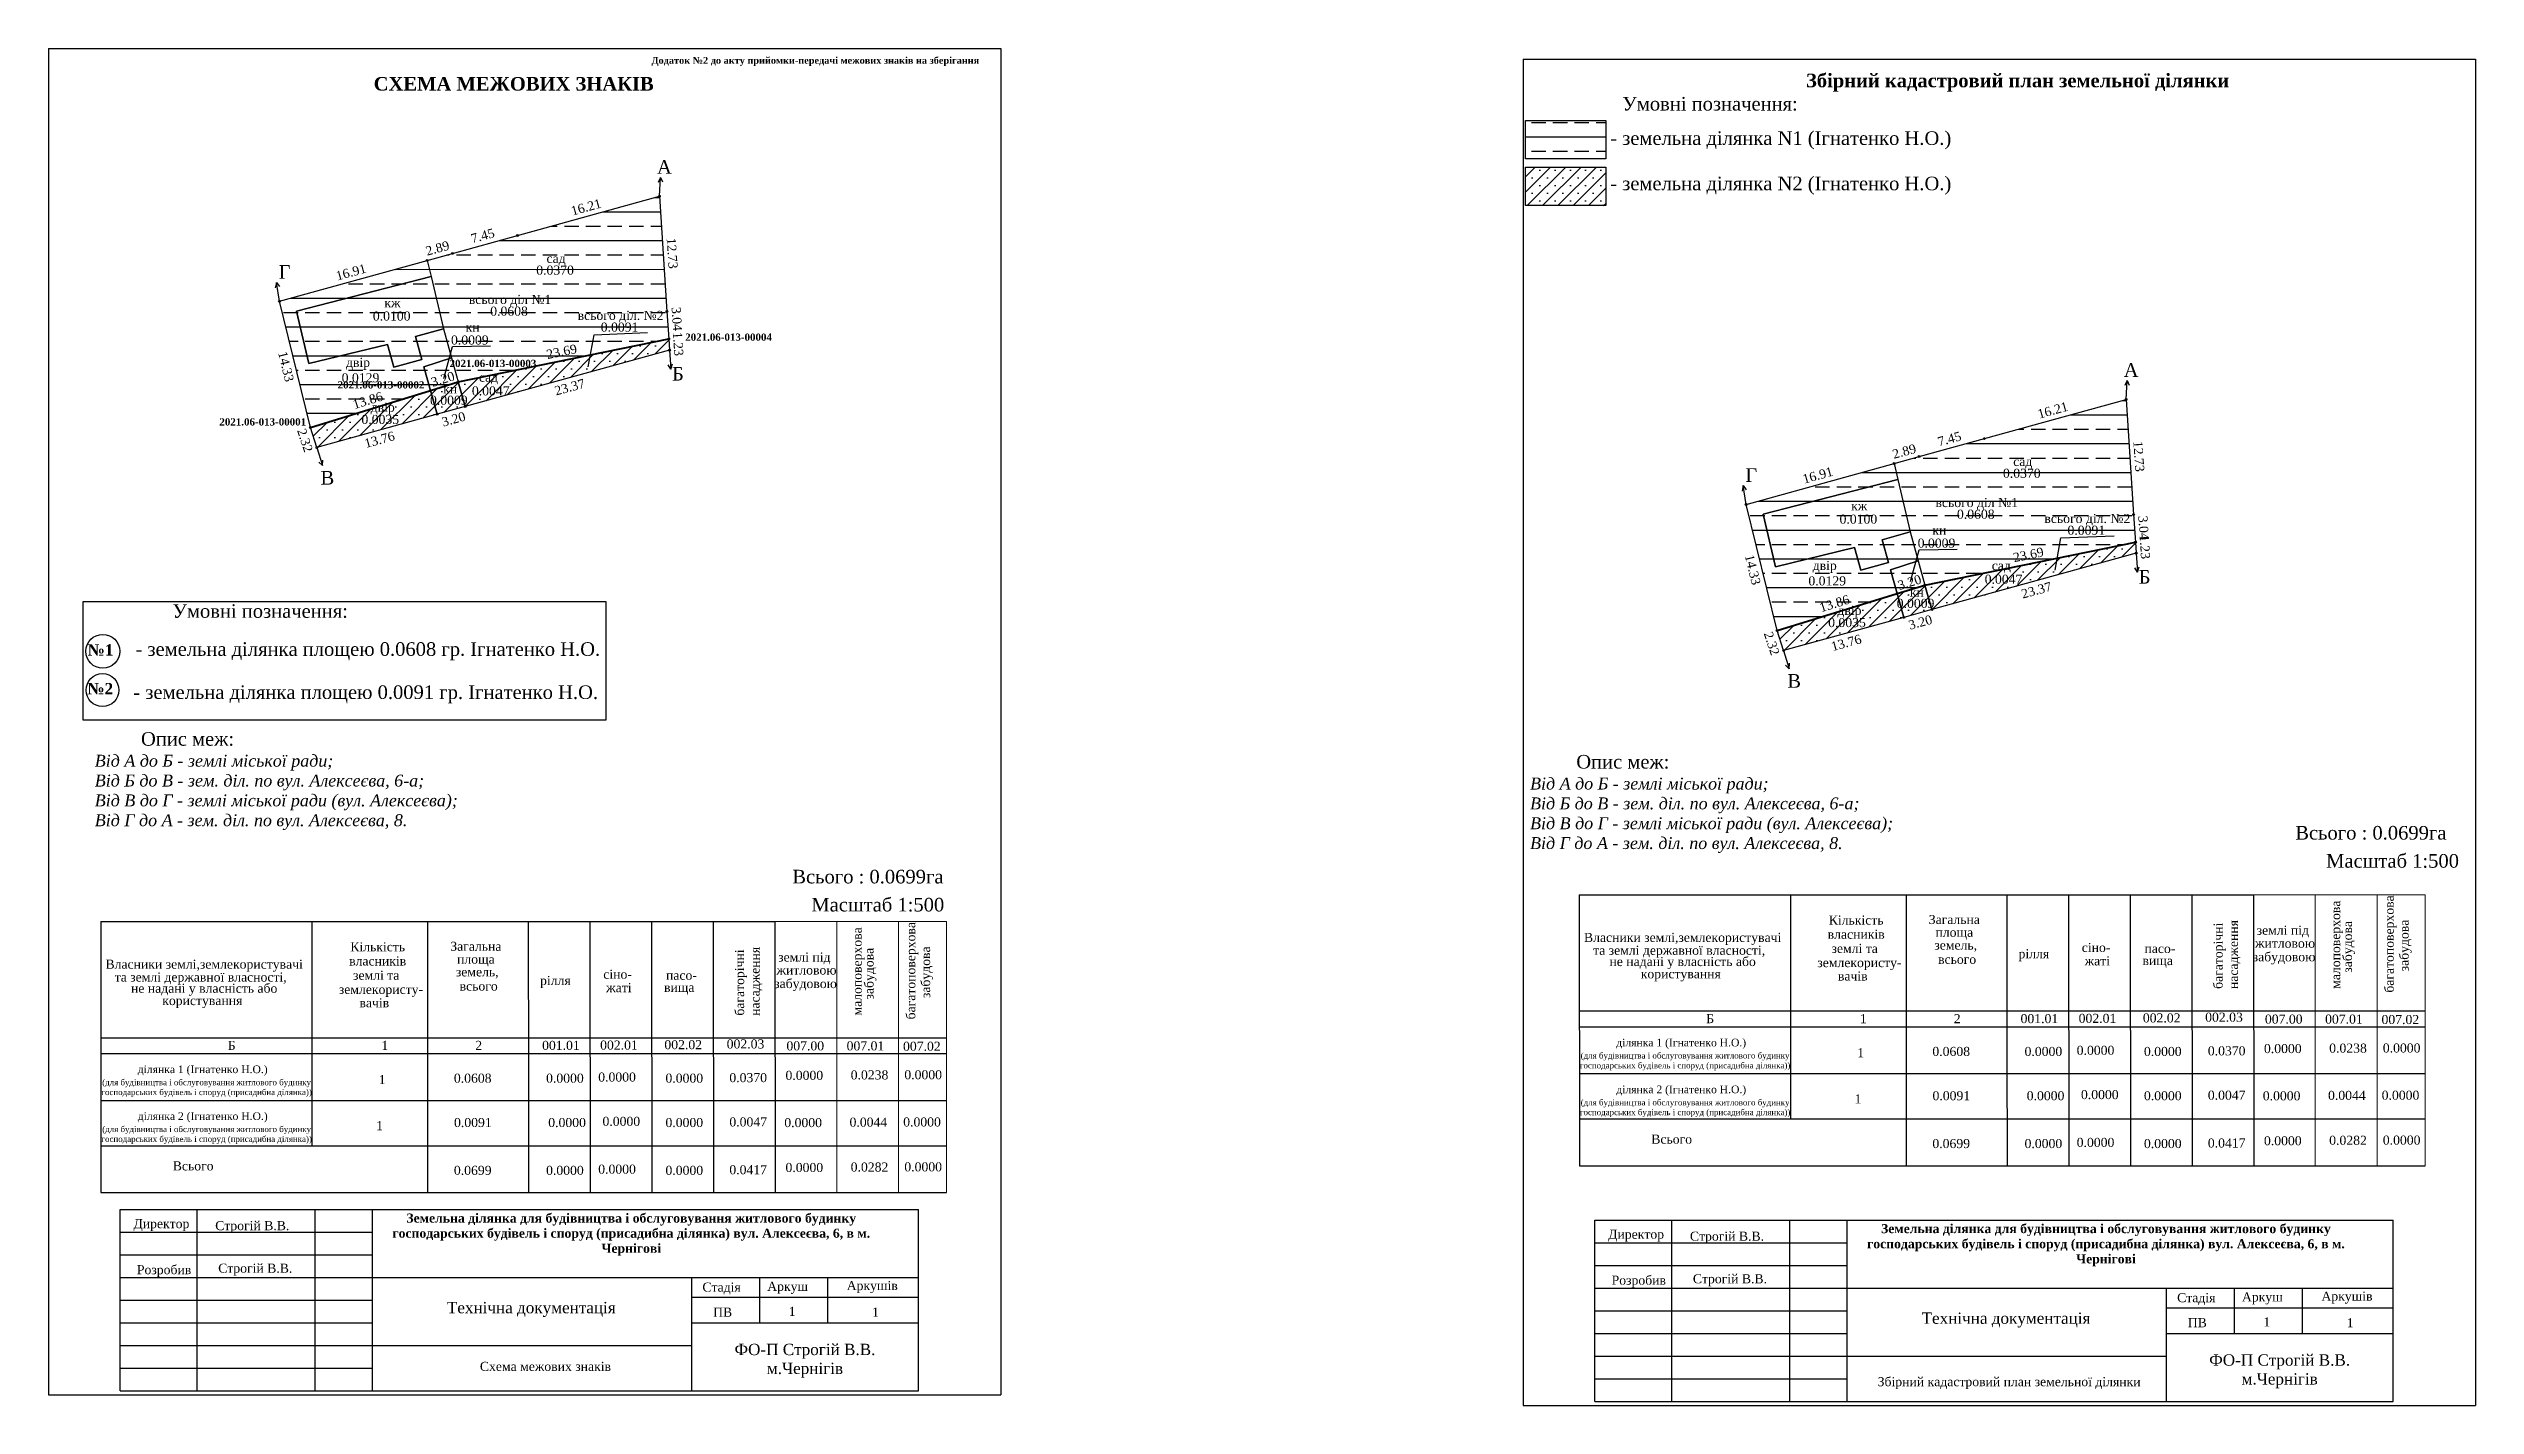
# Model space of a CAD drawing. Header units: millimetres. Extents: x 4211683 to 4215390, y 5701207 to 5702524.
# Drawn here: x 4211683 to 4212219, y 5701207 to 5701507 of the extents above; entities that cross this region are included whole.
import ezdxf
from ezdxf.enums import TextEntityAlignment as Align

# ---------------------------------------------------------------- set-up
doc = ezdxf.new("R2010")
doc.units = ezdxf.units.MM
for name, color, linetype in [('$PARCCEN', 1, 'Continuous'), ('20000', 7, 'Continuous'), ('D_Line1', 7, 'Continuous'), ('SC007', 7, 'Continuous'), ('межа', 7, 'Continuous')]:
    doc.layers.add(name, color=color, linetype=linetype)
doc.layers.add('КП', color=7, linetype='Continuous', lineweight=9)
doc.layers.add('ПВ', color=7, linetype='Continuous', lineweight=9)
doc.styles.add('grad', font='timesbd.ttf')
doc.styles.add('ROMANT', font='times.ttf')
doc.styles.get("Standard").update_dxf_attribs({"font": 'times.ttf'})
doc.styles.add('style1', font='times.ttf')

msp = doc.modelspace()

# ---------------------------------------------------------------- texts
at = {"style": 'ROMANT'}
for s, p in [('А', (4211819.17, 5701480.58)), ('Г', (4211735.4, 5701457.41)), ('Б', (4211822.15, 5701434.95)), ('А', (4212142.64, 5701435.77)), ('В', (4211744.85, 5701412.01)), ('Г', (4212058.87, 5701412.61)), ('Б', (4212145.61, 5701390.15)), ('В', (4212068.32, 5701367.2))]:
    msp.add_text(s, height=3, dxfattribs=at).set_placement(p, align=Align.MIDDLE_CENTER)
for s, p in [('0.0370', (4211795.06, 5701457.82)), ('сад', (4211795.28, 5701460.4)), ('всього діл №1', (4211785.13, 5701451.35)), ('0.0100', (4211759.03, 5701447.69)), ('кж', (4211759.2, 5701450.62)), ('0.0608', (4211784.91, 5701448.77)), ('всього діл. №2', (4211809.51, 5701447.83)), ('0.0009', (4211776.26, 5701442.4)), ('кн', (4211776.87, 5701445.25)), ('0.0091', (4211809.29, 5701445.25)), ('двір', (4211751.6, 5701437.47)), ('0.0129', (4211752.15, 5701434.07)), ('кн', (4211771.91, 5701431.61)), ('0.0047', (4211780.87, 5701431.18)), ('сад', (4211780.38, 5701434.2)), ('0.0035', (4211756.51, 5701424.88)), ('двір', (4211757.06, 5701427.57)), ('0.0009', (4211771.63, 5701429.11)), ('сад', (4212118.74, 5701415.6)), ('0.0370', (4212118.53, 5701413.01)), ('0.0100', (4212082.49, 5701402.89)), ('кж', (4212082.67, 5701405.82)), ('всього діл №1', (4212108.59, 5701406.55)), ('0.0608', (4212108.38, 5701403.97)), ('всього діл. №2', (4212132.98, 5701403.03)), ('0.0009', (4212099.72, 5701397.6)), ('кн', (4212100.34, 5701400.45)), ('0.0091', (4212132.76, 5701400.44)), ('двір', (4212075.07, 5701392.67)), ('0.0129', (4212075.62, 5701389.27)), ('0.0047', (4212114.5, 5701389.63)), ('сад', (4212114.01, 5701392.65)), ('двір', (4212080.52, 5701382.77)), ('0.0009', (4212095.1, 5701384.3)), ('кн', (4212095.38, 5701386.81)), ('0.0035', (4212079.98, 5701380.07))]:
    msp.add_text(s, height=2).set_placement(p, align=Align.MIDDLE_CENTER)
for s, height, p in [('Кількість', 2, (4212082, 5701313.45)), ('Загальна', 2, (4212103.65, 5701313.57)), ('Кількість', 2, (4211755.94, 5701307.55)), ('Загальна', 2, (4211777.59, 5701307.66)), ('Власники землі,землекористувачі ', 2, (4212044.11, 5701309.62)), ('та землі державної власності,', 2, (4212042.97, 5701306.78)), ('власників', 2, (4212082, 5701310.32)), ('землі та', 2, (4212081.67, 5701307.19)), ('земель,', 2, (4212103.95, 5701307.93)), ('площа', 2, (4212103.65, 5701310.75)), ('рiлля', 2, (4212121.19, 5701306.02)), ('сіно-', 2, (4212134.91, 5701307.4)), ('пасо-', 2, (4212148.99, 5701307.17)), ('Власники землі,землекористувачі ', 2, (4211718.05, 5701303.72)), ('та землі державної власності,', 2, (4211716.91, 5701300.88)), ('власників', 2, (4211755.94, 5701304.42)), ('землі та', 2, (4211755.61, 5701301.28)), ('земель,', 2, (4211777.89, 5701302.02)), ('площа', 2, (4211777.59, 5701304.84)), ('сіно-', 2, (4211808.85, 5701301.5)), ('пасо-', 2, (4211822.93, 5701301.27)), ('не надані у власність або ', 2, (4212044.11, 5701304.3)), ('  користування', 2, (4212042.57, 5701301.59)), ('землекористу-', 2, (4212082.72, 5701304.06)), ('вачів', 2, (4212081.25, 5701301.1)), ('всього', 2, (4212104.27, 5701304.79)), ('жаті', 2, (4212135.19, 5701304.44)), ('вища', 2, (4212148.5, 5701304.51)), ('не надані у власність або ', 2, (4211718.05, 5701298.4)), ('  користування', 2, (4211716.51, 5701295.69)), ('землекористу-', 2, (4211756.66, 5701298.16)), ('вачів', 2, (4211755.19, 5701295.2)), ('всього', 2, (4211778.21, 5701298.89)), ('рiлля', 2, (4211795.13, 5701300.12)), ('жаті', 2, (4211809.13, 5701298.54)), ('вища', 2, (4211822.44, 5701298.61)), ('Б', 2, (4212049.81, 5701291.7)), ('1', 2, (4212083.56, 5701291.7)), ('2', 2, (4212104.28, 5701291.7)), ('001.01', 2, (4212122.41, 5701291.71)), ('002.01', 2, (4212135.22, 5701291.77)), ('002.02', 2, (4212149.38, 5701291.86)), ('002.03', 2, (4212163.12, 5701292.03)), ('Б', 2, (4211723.75, 5701285.8)), ('1', 2, (4211757.5, 5701285.8)), ('2', 2, (4211778.22, 5701285.8)), ('001.01', 2, (4211796.35, 5701285.81)), ('002.01', 2, (4211809.15, 5701285.87)), ('002.02', 2, (4211823.32, 5701285.96)), ('002.03', 2, (4211837.06, 5701286.12)), ('ділянка 1 (Ігнатенко Н.О.)', 1.694, (4212043.41, 5701286.58)), ('1', 2, (4212082.97, 5701284.18)), ('0.0608', 2, (4212102.96, 5701284.47)), ('0.0000', 2, (4212123.29, 5701284.47)), ('0.0000', 2, (4212134.79, 5701284.72)), ('0.0000', 2, (4212149.62, 5701284.47)), ('0.0370', 2, (4212163.71, 5701284.6)), ('ділянка 1 (Ігнатенко Н.О.)', 1.694, (4211717.35, 5701280.68)), ('0.0000', 2, (4211808.73, 5701278.82)), ('1', 2, (4211756.91, 5701278.27)), ('0.0608', 2, (4211776.9, 5701278.57)), ('0.0000', 2, (4211797.23, 5701278.57)), ('0.0000', 2, (4211823.56, 5701278.57)), ('0.0370', 2, (4211837.65, 5701278.69)), ('ділянка 2 (Ігнатенко Н.О.)', 1.694, (4212043.42, 5701276.25)), ('1', 2, (4212082.41, 5701274)), ('0.0091', 2, (4212102.99, 5701274.7)), ('0.0000', 2, (4212123.77, 5701274.7)), ('0.0000', 2, (4212135.73, 5701274.95)), ('0.0000', 2, (4212149.62, 5701274.7)), ('0.0047', 2, (4212163.71, 5701274.82)), ('ділянка 2 (Ігнатенко Н.О.)', 1.694, (4211717.36, 5701270.35)), ('1', 2, (4211756.35, 5701268.1)), ('0.0091', 2, (4211776.93, 5701268.79)), ('0.0000', 2, (4211797.71, 5701268.79)), ('0.0000', 2, (4211809.67, 5701269.05)), ('0.0000', 2, (4211823.56, 5701268.79)), ('0.0047', 2, (4211837.65, 5701268.92)), ('Всього', 2, (4212041.31, 5701265.12)), ('0.0699', 2, (4212102.96, 5701264.15)), ('0.0000', 2, (4212123.29, 5701264.15)), ('0.0000', 2, (4212134.79, 5701264.4)), ('0.0000', 2, (4212149.62, 5701264.15)), ('0.0417', 2, (4212163.71, 5701264.27)), ('Всього', 2, (4211715.25, 5701259.22)), ('0.0699', 2, (4211776.9, 5701258.24)), ('0.0000', 2, (4211797.23, 5701258.24)), ('0.0000', 2, (4211808.73, 5701258.5)), ('0.0000', 2, (4211823.56, 5701258.24)), ('0.0417', 2, (4211837.65, 5701258.37))]:
    msp.add_text(s, height=height).set_placement(p, align=Align.CENTER)
for s, p in [('багаторічні', (4212162.82, 5701306.57)), ('насадження', (4212166.21, 5701306.84)), ('багаторічні', (4211836.76, 5701300.67)), ('насадження', (4211840.15, 5701300.93))]:
    msp.add_text(s, height=2, rotation=90).set_placement(p, align=Align.CENTER)
at = {"ltscale": 0.3}
for s, insert, char_height, width, attachment_point, style in [('{\\fTimes New Roman|b1|i0|c204|p34;СХЕМА\\fTimes New Roman|b1|i0|c0|p34; \\fTimes New Roman|b1|i0|c204|p34;МЕЖОВИХ\\fTimes New Roman|b1|i0|c0|p34; \\fTimes New Roman|b1|i0|c204|p34;ЗНАКІВ}', (4211785.94, 5701500.42), 3, 200, 2, 'grad'), ('{\\fTimes New Roman|b1|i0|c204|p34;Додаток\\fTimes New Roman|b1|i0|c0|p34; \\fTimes New Roman|b1|i0|c204|p34;№2\\fTimes New Roman|b1|i0|c0|p34; \\fTimes New Roman|b1|i0|c204|p34;до\\fTimes New Roman|b1|i0|c0|p34; \\fTimes New Roman|b1|i0|c204|p34;акту\\fTimes New Roman|b1|i0|c0|p34; \\fTimes New Roman|b1|i0|c204|p34;прийомки-передачі\\fTimes New Roman|b1|i0|c0|p34; \\fTimes New Roman|b1|i0|c204|p34;межових\\fTimes New Roman|b1|i0|c0|p34; \\fTimes New Roman|b1|i0|c204|p34;знаків\\fTimes New Roman|b1|i0|c0|p34; \\fTimes New Roman|b1|i0|c204|p34;на\\fTimes New Roman|b1|i0|c0|p34; \\fTimes New Roman|b1|i0|c204|p34;зберігання\\fTimes New Roman|b1|i0|c0|p34; }', (4211852.46, 5701504.84), 1.5, 100, 2, 'grad'), ('{\\fTimes New Roman|b0|i0|c204|p18;Умовні позначення:}', (4211710.67, 5701384.12), 3, 115.6585, 1, 'ROMANT'), ('{\\fTimes New Roman|b0|i0|c204|p18;- земельна ділянка площею 0.0608 гр. Ігнатенко Н.О.}', (4211702.52, 5701375.73), 3, 115.6585, 1, 'ROMANT'), ('{\\fTimes New Roman|b0|i0|c204|p34;- земельна ділянка площею 0.0091 гр. Ігнатенко Н.О.}', (4211702.05, 5701366.22), 3, 115.6585, 1, 'ROMANT'), ('{\\fTimes New Roman|b0|i0|c204|p18;         Опис меж:\\P\\fTimes New Roman|b0|i1|c204|p34;\\H0.875x;Від А до Б - землі міської ради;\\PВід Б до В - зем. діл. по вул. Алексеєва, 6-а;\\PВід В до Г - землі міської ради (вул. Алексеєва);\\PВід Г до А - зем. діл. по вул. Алексеєва, 8.}', (4211693.54, 5701355.91), 3, 150, 1, 'ROMANT'), ('\\P{\\fTimes New Roman|b0|i0|c204|p18;(для будівництва і обслуговування житлового будинку \\Pгосподарських будівель і споруд (присадибна ділянка))}', (4212044.27, 5701287.37), 1.3, 60, 2, 'grad'), ('\\P{\\fTimes New Roman|b0|i0|c204|p18;(для будівництва і обслуговування житлового будинку \\Pгосподарських будівель і споруд (присадибна ділянка))}', (4211718.21, 5701281.47), 1.3, 60, 2, 'grad'), ('\\P{\\fTimes New Roman|b0|i0|c204|p18;(для будівництва і обслуговування житлового будинку \\Pгосподарських будівель і споруд (присадибна ділянка))}', (4212044.28, 5701277.04), 1.3, 60, 2, 'grad'), ('\\P{\\fTimes New Roman|b0|i0|c204|p18;(для будівництва і обслуговування житлового будинку \\Pгосподарських будівель і споруд (присадибна ділянка))}', (4211718.22, 5701271.14), 1.3, 60, 2, 'grad'), ('{\\fTimes New Roman|b1|i0|c204|p18;Земельна ділянка для будівництва і обслуговування житлового будинку господарських будівель і споруд (присадибна ділянка) вул. Алексеєва, 6, в м. Чернігові}', (4211811.86, 5701249.71), 2, 110, 2, 'grad'), ('{\\fTimes New Roman|b1|i0|c204|p18;Земельна ділянка для будівництва і обслуговування житлового будинку господарських будівель і споруд (присадибна ділянка) вул. Алексеєва, 6, в м. Чернігові}', (4212137.08, 5701247.38), 2, 110, 2, 'grad')]:
    msp.add_mtext(s, dxfattribs=dict(at, insert=insert, char_height=char_height, width=width, attachment_point=attachment_point, style=style))
at = {"color": 0, "ltscale": 0.3, "char_height": 3}
for s, insert, width, attachment_point, style in [('{\\fTimes New Roman|b1|i0|c204|p18;Збірний кадастровий план земельної ділянки}', (4212117.6, 5701501.15), 200, 2, 'grad'), ('{\\fTimes New Roman|b0|i0|c204|p18;Умовні позначення:}', (4212030.42, 5701496.02), 115.6585, 1, 'ROMANT'), ('{\\fTimes New Roman|b0|i0|c204|p18;- земельна ділянка \\fTimes New Roman|b0|i0|c0|p18;N\\fTimes New Roman|b0|i0|c204|p18;1 (\\fTimes New Roman|b0|i0|c204|p34;Ігнатенко Н.О.\\fTimes New Roman|b0|i0|c204|p18;)\\P\\P\\fTimes New Roman|b0|i0|c204|p34;- земельна ділянка \\fTimes New Roman|b0|i0|c0|p34;N\\fTimes New Roman|b0|i0|c204|p34;2 (Ігнатенко Н.О.)}', (4212027.76, 5701488.44), 114.8696, 1, 'ROMANT'), ('{\\fTimes New Roman|b0|i0|c204|p18;         Опис меж:\\P\\fTimes New Roman|b0|i1|c204|p34;\\H0.875x;Від А до Б - землі міської ради;\\PВід Б до В - зем. діл. по вул. Алексеєва, 6-а;\\PВід В до Г - землі міської ради (вул. Алексеєва);\\PВід Г до А - зем. діл. по вул. Алексеєва, 8.}', (4212010.08, 5701350.87), 150, 1, 'ROMANT')]:
    msp.add_mtext(s, dxfattribs=dict(at, insert=insert, width=width, attachment_point=attachment_point, style=style))
at = {"layer": '20000'}
for s, rotation, p in [('16.21', 15.5, (4211801.9, 5701471.71)), ('2.89', 15.5, (4211769.13, 5701462.66)), ('7.45', 15.4, (4211779.09, 5701465.41)), ('12.73', 273.8, (4211820.89, 5701461.53)), ('16.91', 15.5, (4211750.05, 5701457.38)), ('3.04', 273.8, (4211821.92, 5701447.05)), ('23.69', 11.5, (4211796.51, 5701439.85)), ('1.23', 273.8, (4211822.2, 5701441.53)), ('14.33', 283.7, (4211735.74, 5701436.55)), ('13.86', 17.1, (4211753.75, 5701429.1)), ('3.20', 17.1, (4211770.29, 5701433.78)), ('23.37', 15.4, (4211798.29, 5701432.02)), ('3.20', 15.4, (4211772.68, 5701424.95)), ('16.21', 15.5, (4212125.36, 5701426.91)), ('2.32', 288.3, (4211739.92, 5701420.27)), ('13.76', 15.4, (4211756.34, 5701420.43)), ('7.45', 15.4, (4212102.56, 5701420.6)), ('2.89', 15.5, (4212092.6, 5701417.85)), ('12.73', 273.8, (4212144.35, 5701416.73)), ('16.91', 15.5, (4212073.52, 5701412.57)), ('3.04', 273.8, (4212145.39, 5701400.99)), ('1.23', 273.8, (4212145.67, 5701396.73)), ('14.33', 283.7, (4212059.21, 5701391.74)), ('23.69', 11.5, (4212119.98, 5701395.04)), ('3.20', 17.1, (4212093.76, 5701388.97)), ('23.37', 15.4, (4212121.76, 5701387.22)), ('13.86', 17.1, (4212077.21, 5701384.29)), ('2.32', 288.3, (4212063.38, 5701375.47)), ('13.76', 15.4, (4212079.81, 5701375.63)), ('3.20', 15.4, (4212096.15, 5701380.14))]:
    msp.add_text(s, height=2, rotation=rotation, dxfattribs=at).set_placement(p, align=Align.MIDDLE_CENTER)
at = {"layer": '20000', "style": 'grad'}
for s, height, p in [('2021.06-013-00004', 1.6, (4211833.32, 5701443.03)), ('2021.06-013-00003', 1.6, (4211781.36, 5701437.24)), ('2021.06-013-00002', 1.6, (4211756.67, 5701432.51)), ('2021.06-013-00001', 1.6, (4211730.59, 5701424.34)), ('№1', 2.5, (4211694.81, 5701374.04)), ('№2', 2.5, (4211694.75, 5701365.49))]:
    msp.add_text(s, height=height, dxfattribs=at).set_placement(p, align=Align.MIDDLE_CENTER)
at = {"layer": 'D_Line1', "color": 0, "linetype": 'ByBlock', "lineweight": 18, "style": 'style1'}
for s, p in [('007.00', (4212176.3, 5701292.6)), ('007.01', (4212189.57, 5701292.6)), ('007.02', (4212202.01, 5701292.51)), ('007.00', (4211850.24, 5701286.7)), ('007.01', (4211863.51, 5701286.7)), ('007.02', (4211875.95, 5701286.61)), ('0.0000', (4212176.09, 5701286.1)), ('0.0238', (4212190.47, 5701286.2)), ('0.0000', (4212202.3, 5701286.23)), ('0.0000', (4211850.03, 5701280.19)), ('0.0238', (4211864.41, 5701280.29)), ('0.0000', (4211876.24, 5701280.33)), ('0.0000', (4212175.83, 5701275.68)), ('0.0044', (4212190.22, 5701275.78)), ('0.0000', (4212202.05, 5701275.81)), ('0.0000', (4211849.77, 5701269.77)), ('0.0044', (4211864.16, 5701269.87)), ('0.0000', (4211875.99, 5701269.91)), ('0.0000', (4212176.09, 5701265.77)), ('0.0282', (4212190.47, 5701265.87)), ('0.0000', (4212202.3, 5701265.91)), ('0.0000', (4211850.03, 5701259.87)), ('0.0282', (4211864.41, 5701259.97)), ('0.0000', (4211876.24, 5701260.01))]:
    msp.add_text(s, height=2, dxfattribs=at).set_placement(p, align=Align.MIDDLE_CENTER)
at = {"layer": 'КП', "char_height": 2.5, "width": 70, "attachment_point": 5}
for s, insert in [('{\\fTimes New Roman|b0|i0|c204|p18;Технічна документація}', (4211789.81, 5701228.55)), ('{\\fTimes New Roman|b0|i0|c204|p34;Технічна документація}', (4212115.04, 5701226.22))]:
    msp.add_mtext(s, dxfattribs=dict(at, insert=insert))
at = {"layer": 'межа', "color": 0}
for s, style, p in [('Всього : 0.0699га', 'ROMANT', (4212178.84, 5701332.2)), ('Масштаб 1:500', 'style1', (4212185.65, 5701326))]:
    msp.add_text(s, height=3, dxfattribs=dict(at, style=style)).set_placement(p)
at = {"layer": 'межа'}
for s, height, style, p in [('Всього : 0.0699га', 3, 'ROMANT', (4211847.38, 5701322.53)), ('Масштаб 1:500', 3, 'style1', (4211851.59, 5701316.34)), ('Директор', 2, 'style1', (4211702.07, 5701246.48, -2.38)), ('Строгій В.В.', 2, 'style1', (4211720.11, 5701246.04, -2.38)), ('Директор', 2, 'style1', (4212027.3, 5701244.15, -2.38)), ('Строгій В.В.', 2, 'style1', (4212045.34, 5701243.71, -2.38)), ('Розробив', 2, 'style1', (4211702.84, 5701236.33, -2.38)), ('Строгій В.В.', 2, 'style1', (4211720.77, 5701236.65, -2.38)), ('Стадія', 2, 'style1', (4211827.56, 5701232.48, -2.38)), ('Аркуш', 2, 'style1', (4211841.85, 5701232.65, -2.38)), ('Аркушів', 2, 'style1', (4211859.38, 5701232.82, -2.38)), ('Розробив', 2, 'style1', (4212028.07, 5701234.01, -2.38)), ('Строгій В.В.', 2, 'style1', (4212045.99, 5701234.32, -2.38)), ('ПВ', 2, 'style1', (4211829.92, 5701226.96, -2.38)), ('1', 2, 'style1', (4211846.59, 5701227.13, -2.38)), ('1', 2, 'style1', (4211864.97, 5701226.96, -2.38)), ('Стадія', 2, 'style1', (4212152.79, 5701230.15, -2.38)), ('Аркуш', 2, 'style1', (4212167.08, 5701230.32, -2.38)), ('Аркушів', 2, 'style1', (4212184.61, 5701230.49, -2.38)), ('ПВ', 2, 'style1', (4212155.14, 5701224.63, -2.38)), ('1', 2, 'style1', (4212171.82, 5701224.8, -2.38)), ('1', 2, 'style1', (4212190.2, 5701224.63, -2.38)), ('Схема межових знаків', 2, 'ROMANT', (4211778.48, 5701214.99, -2.38)), ('Збірний кадастровий план земельної ділянки', 2, 'ROMANT', (4212086.74, 5701211.62, -2.38))]:
    msp.add_text(s, height=height, dxfattribs=dict(at, style=style)).set_placement(p)
at = {"layer": 'межа', "color": 0, "lineweight": 18, "style": 'style1'}
for s, p in [('малоповерхова', (4212188.74, 5701309.02)), ('багатоповерхова', (4212200.56, 5701309.17)), ('багатоповерхова', (4211874.5, 5701303.27)), ('забудова', (4212191.35, 5701308.54)), ('забудова', (4212203.84, 5701308.84)), ('малоповерхова', (4211862.68, 5701303.12)), ('забудова', (4211865.29, 5701302.63)), ('забудова', (4211877.78, 5701302.94))]:
    msp.add_text(s, height=2, rotation=90, dxfattribs=at).set_placement(p, align=Align.CENTER)
for s, p in [('землі під ', (4212176.47, 5701311.2)), ('забудовою', (4212176.36, 5701305.34)), ('житловою', (4212176.58, 5701308.33)), ('житловою', (4211850.52, 5701302.43)), ('землі під ', (4211850.41, 5701305.29)), ('забудовою', (4211850.3, 5701299.44))]:
    msp.add_text(s, height=2, dxfattribs=at).set_placement(p, align=Align.CENTER)
at = {"layer": 'ПВ', "char_height": 2.5, "width": 50, "attachment_point": 5}
for insert in [(4211850.17, 5701217.24), (4212175.4, 5701214.91)]:
    msp.add_mtext('{\\fTimes New Roman|b0|i0|c204|p34;ФО-П Строгій В.В.\\Pм.Чернігів}', dxfattribs=dict(at, insert=insert))

# ---------------------------------------------------------------- blocks, each defined once
blk = doc.blocks.new('SYMBOL20000')
at = {"layer": 'SC007'}
blk.add_circle((0, 0), 0.4, dxfattribs=at)

# ---------------------------------------------------------------- hatches: boundary and pattern name
at = {"layer": '$PARCCEN'}
h = msp.add_hatch(dxfattribs=at)
h.set_pattern_fill('BRASS', color=0, style=0)
h.set_pattern_definition([(0, (-1.7845, 0), (0, 6.35), []), (0, (-1.7845, 3.175), (0, 6.35), [3.175, -1.5875])])
h.paths.add_polyline_path([(4212009.1, 5701490.84), (4212009.1, 5701482.35), (4212026.81, 5701482.35), (4212026.81, 5701490.84)])
h = msp.add_hatch(dxfattribs=at)
h.set_pattern_fill('SACNCR', color=0, style=0)
h.set_pattern_definition([(45, (-1.7845, 0), (-1.6837980227, 1.6837980227), []), (45, (-0.1007, 0), (-1.6837980227, 1.6837980227), [0, -2.38125])])
h.paths.add_polyline_path([(4212026.81, 5701472.05), (4212026.81, 5701480.54), (4212009.1, 5701480.54), (4212009.1, 5701472.05)])
h = msp.add_hatch(dxfattribs=at)
h.set_pattern_fill('BRASS', color=0, style=0)
h.set_pattern_definition([(0, (-543.663, 72.384), (0, 6.35), []), (0, (-543.663, 75.559), (0, 6.35), [3.175, -1.5875])])
h.paths.add_polyline_path([(4211818.06, 5701474.11), (4211819.73, 5701448.7), (4211820.12, 5701442.63), (4211773.7, 5701433.15), (4211767.58, 5701431.27), (4211741.09, 5701423.1), (4211734.28, 5701450.94), (4211766.88, 5701459.96), (4211772.44, 5701461.5), (4211786.8, 5701465.46)])
edge = h.paths.add_edge_path(flags=0)
edge.add_line((4211772.42, 5701440.94), (4211780.8, 5701441.08))
h.paths.add_polyline_path([(4211792.78, 5701458.6), (4211797.77, 5701458.6), (4211797.77, 5701461.19), (4211792.78, 5701461.19)], flags=24)
h.paths.add_polyline_path([(4211790.49, 5701456.27), (4211799.63, 5701456.27), (4211799.63, 5701459.32), (4211790.49, 5701459.32)], flags=24)
h.paths.add_polyline_path([(4211780.34, 5701447.22), (4211789.48, 5701447.22), (4211789.48, 5701450.28), (4211780.34, 5701450.28)], flags=24)
h.paths.add_polyline_path([(4211775.63, 5701449.38), (4211794.62, 5701449.38), (4211794.62, 5701453.01), (4211775.63, 5701453.01)], flags=24)
h.paths.add_polyline_path([(4211775.03, 5701443.92), (4211778.71, 5701443.92), (4211778.71, 5701445.92), (4211775.03, 5701445.92)], flags=24)
h.paths.add_polyline_path([(4211771.69, 5701440.85), (4211780.83, 5701440.85), (4211780.83, 5701443.9), (4211771.69, 5701443.9)], flags=24)
h.paths.add_polyline_path([(4211804.72, 5701443.7), (4211813.86, 5701443.7), (4211813.86, 5701446.75), (4211804.72, 5701446.75)], flags=24)
h.paths.add_polyline_path([(4211799.64, 5701445.86), (4211819.37, 5701445.86), (4211819.37, 5701449.48), (4211799.64, 5701449.48)], flags=24)
h.paths.add_polyline_path([(4211793.07, 5701437.57), (4211800.58, 5701439.09), (4211799.97, 5701442.09), (4211792.46, 5701440.56)], flags=24)
h.paths.add_polyline_path([(4211777.89, 5701432.4), (4211782.88, 5701432.4), (4211782.88, 5701434.99), (4211777.89, 5701434.99)], flags=25)
h.paths.add_polyline_path([(4211767.79, 5701431.39), (4211773.7, 5701433.21), (4211772.8, 5701436.12), (4211766.89, 5701434.31)], flags=24)
h.paths.add_polyline_path([(4211748.34, 5701435.17), (4211754.87, 5701435.17), (4211754.87, 5701439.19), (4211748.34, 5701439.19)], flags=24)
h.paths.add_polyline_path([(4211750.54, 5701426.49), (4211757.86, 5701428.74), (4211756.97, 5701431.66), (4211749.64, 5701429.41)], flags=24)
h.paths.add_polyline_path([(4211747.58, 5701432.52), (4211756.72, 5701432.52), (4211756.72, 5701435.57), (4211747.58, 5701435.57)], flags=24)
h.paths.add_polyline_path([(4211757.13, 5701449.29), (4211761.27, 5701449.29), (4211761.27, 5701451.29), (4211757.13, 5701451.29)], flags=24)
h.paths.add_polyline_path([(4211754.46, 5701446.14), (4211763.6, 5701446.14), (4211763.6, 5701449.19), (4211754.46, 5701449.19)], flags=24)
h = msp.add_hatch(dxfattribs=at)
h.set_pattern_fill('SACNCR', color=0, style=0)
h.set_pattern_definition([(45, (-543.6632, 72.3842), (-1.6837980227, 1.6837980227), []), (45, (-541.9794, 72.3842), (-1.6837980227, 1.6837980227), [0, -2.38125])])
h.paths.add_polyline_path([(4211820.12, 5701442.63), (4211820.29, 5701440.17), (4211775.23, 5701427.73), (4211769.07, 5701426.02), (4211742.54, 5701418.7), (4211741.09, 5701423.1), (4211767.58, 5701431.27), (4211773.7, 5701433.15)])
h.paths.add_polyline_path([(4211776.31, 5701429.63), (4211785.44, 5701429.63), (4211785.44, 5701432.68), (4211776.31, 5701432.68)], flags=24)
h.paths.add_polyline_path([(4211767.06, 5701427.56), (4211776.2, 5701427.56), (4211776.2, 5701430.61), (4211767.06, 5701430.61)], flags=24)
h.paths.add_polyline_path([(4211770.07, 5701430.28), (4211773.76, 5701430.28), (4211773.76, 5701432.29), (4211770.07, 5701432.29)], flags=24)
h.paths.add_polyline_path([(4211751.94, 5701423.33), (4211761.08, 5701423.33), (4211761.08, 5701426.38), (4211751.94, 5701426.38)], flags=24)
h.paths.add_polyline_path([(4211753.79, 5701425.27), (4211760.32, 5701425.27), (4211760.32, 5701429.29), (4211753.79, 5701429.29)], flags=24)
h = msp.add_hatch(dxfattribs=at)
h.set_pattern_fill('BRASS', color=0, style=0)
h.set_pattern_definition([(0, (-220.197, 27.581), (0, 6.35), []), (0, (-220.197, 30.756), (0, 6.35), [3.175, -1.5875])])
h.paths.add_polyline_path([(4212141.52, 5701429.3), (4212143.19, 5701403.89), (4212143.59, 5701397.82), (4212097.17, 5701388.35), (4212091.05, 5701386.46), (4212064.55, 5701378.3), (4212057.75, 5701406.13), (4212090.35, 5701415.15), (4212095.91, 5701416.69), (4212110.27, 5701420.65)])
edge = h.paths.add_edge_path(flags=0)
edge.add_line((4212095.89, 5701396.14), (4212104.26, 5701396.28))
h.paths.add_polyline_path([(4212116.25, 5701413.8), (4212121.24, 5701413.8), (4212121.24, 5701416.39), (4212116.25, 5701416.39)], flags=24)
h.paths.add_polyline_path([(4212113.96, 5701411.46), (4212123.1, 5701411.46), (4212123.1, 5701414.52), (4212113.96, 5701414.52)], flags=24)
h.paths.add_polyline_path([(4212103.81, 5701402.42), (4212112.95, 5701402.42), (4212112.95, 5701405.47), (4212103.81, 5701405.47)], flags=24)
h.paths.add_polyline_path([(4212099.1, 5701404.58), (4212118.09, 5701404.58), (4212118.09, 5701408.21), (4212099.1, 5701408.21)], flags=24)
h.paths.add_polyline_path([(4212098.5, 5701399.11), (4212102.18, 5701399.11), (4212102.18, 5701401.12), (4212098.5, 5701401.12)], flags=24)
h.paths.add_polyline_path([(4212095.15, 5701396.05), (4212104.29, 5701396.05), (4212104.29, 5701399.1), (4212095.15, 5701399.1)], flags=24)
h.paths.add_polyline_path([(4212128.19, 5701398.89), (4212137.33, 5701398.89), (4212137.33, 5701401.95), (4212128.19, 5701401.95)], flags=24)
h.paths.add_polyline_path([(4212123.11, 5701401.06), (4212142.84, 5701401.06), (4212142.84, 5701404.68), (4212123.11, 5701404.68)], flags=24)
h.paths.add_polyline_path([(4212116.53, 5701392.76), (4212124.04, 5701394.29), (4212123.43, 5701397.28), (4212115.92, 5701395.75)], flags=24)
h.paths.add_polyline_path([(4212111.52, 5701390.85), (4212116.5, 5701390.85), (4212116.5, 5701393.44), (4212111.52, 5701393.44)], flags=25)
h.paths.add_polyline_path([(4212091.26, 5701386.58), (4212097.17, 5701388.4), (4212096.27, 5701391.32), (4212090.36, 5701389.5)], flags=24)
h.paths.add_polyline_path([(4212071.8, 5701390.37), (4212078.34, 5701390.37), (4212078.34, 5701394.39), (4212071.8, 5701394.39)], flags=24)
h.paths.add_polyline_path([(4212074.01, 5701381.68), (4212081.33, 5701383.94), (4212080.43, 5701386.86), (4212073.11, 5701384.6)], flags=24)
h.paths.add_polyline_path([(4212071.05, 5701387.72), (4212080.19, 5701387.72), (4212080.19, 5701390.77), (4212071.05, 5701390.77)], flags=24)
h.paths.add_polyline_path([(4212080.6, 5701404.49), (4212084.74, 5701404.49), (4212084.74, 5701406.49), (4212080.6, 5701406.49)], flags=24)
h.paths.add_polyline_path([(4212077.92, 5701401.34), (4212087.06, 5701401.34), (4212087.06, 5701404.39), (4212077.92, 5701404.39)], flags=24)
h = msp.add_hatch(dxfattribs=at)
h.set_pattern_fill('SACNCR', color=0, style=0)
h.set_pattern_definition([(45, (-220.1968, 27.581), (-1.6837980227, 1.6837980227), []), (45, (-218.513, 27.581), (-1.6837980227, 1.6837980227), [0, -2.38125])])
h.paths.add_polyline_path([(4212143.59, 5701397.82), (4212143.75, 5701395.37), (4212098.7, 5701382.92), (4212092.53, 5701381.22), (4212066.01, 5701373.89), (4212064.55, 5701378.3), (4212091.05, 5701386.46), (4212097.17, 5701388.35)])
h.paths.add_polyline_path([(4212109.93, 5701388.08), (4212119.07, 5701388.08), (4212119.07, 5701391.13), (4212109.93, 5701391.13)], flags=24)
h.paths.add_polyline_path([(4212090.53, 5701382.75), (4212099.67, 5701382.75), (4212099.67, 5701385.81), (4212090.53, 5701385.81)], flags=24)
h.paths.add_polyline_path([(4212093.54, 5701385.48), (4212097.22, 5701385.48), (4212097.22, 5701387.48), (4212093.54, 5701387.48)], flags=24)
h.paths.add_polyline_path([(4212075.41, 5701378.52), (4212084.55, 5701378.52), (4212084.55, 5701381.58), (4212075.41, 5701381.58)], flags=24)
h.paths.add_polyline_path([(4212077.25, 5701380.46), (4212083.79, 5701380.46), (4212083.79, 5701384.49), (4212077.25, 5701384.49)], flags=24)

# ---------------------------------------------------------------- linework, layer by layer
at = {"layer": '$PARCCEN', "color": 0, "linetype": 'ByBlock', "lineweight": -3}
for p, q in [((4211683.35, 5701209.7), (4211893.35, 5701209.7)), ((4212008.58, 5701207.37), (4212218.58, 5701207.37))]:
    msp.add_line(p, q, dxfattribs=at)
at = {"layer": '$PARCCEN', "color": 0}
for points in [[(4212009.1, 5701490.84), (4212026.81, 5701490.84), (4212026.81, 5701482.35), (4212009.1, 5701482.35)], [(4212009.1, 5701480.54), (4212026.81, 5701480.54), (4212026.81, 5701472.05), (4212009.1, 5701472.05)]]:
    msp.add_lwpolyline(points, close=True, dxfattribs=at)
at = {"color": 0}
for p, q in [((4211818.29, 5701478.28), (4211817.78, 5701477.18)), ((4211818.06, 5701474.11), (4211818.29, 5701478.28)), ((4211733.63, 5701455.07), (4211733.36, 5701453.88)), ((4211734.28, 5701450.94), (4211733.63, 5701455.07)), ((4211820.29, 5701440.17), (4211820.58, 5701436)), ((4211820.58, 5701436), (4211820.95, 5701437.16)), ((4212141.76, 5701433.48), (4212141.24, 5701432.37)), ((4212141.52, 5701429.3), (4212141.76, 5701433.48)), ((4211742.54, 5701418.7), (4211743.74, 5701414.69)), ((4211743.74, 5701414.69), (4211743.85, 5701415.9)), ((4212057.09, 5701410.27), (4212056.83, 5701409.08)), ((4212057.75, 5701406.13), (4212057.09, 5701410.27)), ((4212143.75, 5701395.37), (4212144.05, 5701391.2)), ((4212144.05, 5701391.2), (4212144.42, 5701392.36)), ((4212066.01, 5701373.89), (4212067.2, 5701369.88)), ((4212067.2, 5701369.88), (4212067.31, 5701371.1))]:
    msp.add_line(p, q, dxfattribs=at)
for p, q in [((4211818.29, 5701478.28), (4211818.73, 5701477.27)), ((4211733.63, 5701455.07), (4211734.27, 5701454.17)), ((4211802.39, 5701436.46), (4211803.71, 5701443.54)), ((4211803.71, 5701443.54), (4211815.44, 5701444.04)), ((4211770.54, 5701433.92), (4211772.42, 5701440.94)), ((4211772.42, 5701440.94), (4211780.8, 5701441.08)), ((4211820.58, 5701436), (4211820.01, 5701436.95)), ((4212141.76, 5701433.48), (4212142.2, 5701432.46)), ((4211743.74, 5701414.69), (4211742.98, 5701415.49)), ((4212057.09, 5701410.27), (4212057.74, 5701409.37)), ((4212125.86, 5701391.66), (4212127.17, 5701398.73)), ((4212127.17, 5701398.73), (4212138.9, 5701399.24)), ((4212094.01, 5701389.12), (4212095.89, 5701396.14)), ((4212095.89, 5701396.14), (4212104.26, 5701396.28)), ((4212144.05, 5701391.2), (4212143.48, 5701392.15)), ((4212067.2, 5701369.88), (4212066.44, 5701370.69))]:
    msp.add_line(p, q)
at = {"color": 7, "linetype": 'Continuous'}
for p, q in [((4212020.93, 5701320.01), (4212169.6, 5701320.01)), ((4212020.93, 5701320.01), (4212020.95, 5701260.25)), ((4212067.5, 5701320.01), (4212067.5, 5701270.5)), ((4212092.99, 5701320.01), (4212092.99, 5701285.57)), ((4212115.2, 5701320.01), (4212115.24, 5701285.57)), ((4212128.8, 5701320.01), (4212128.87, 5701260.25)), ((4212142.4, 5701320.01), (4212142.47, 5701260.25)), ((4212156, 5701320.01), (4212156.07, 5701260.25)), ((4212169.6, 5701320.01), (4212169.67, 5701260.25)), ((4211694.87, 5701314.11), (4211694.89, 5701254.34)), ((4211694.87, 5701314.11), (4211843.54, 5701314.11)), ((4211741.44, 5701314.11), (4211741.44, 5701264.59)), ((4211766.93, 5701314.11), (4211766.93, 5701279.67)), ((4211789.14, 5701314.11), (4211789.18, 5701279.67)), ((4211802.74, 5701314.11), (4211802.81, 5701254.34)), ((4211816.34, 5701314.11), (4211816.41, 5701254.34)), ((4211829.94, 5701314.11), (4211830.01, 5701254.34)), ((4211843.54, 5701314.11), (4211843.61, 5701254.34)), ((4212020.94, 5701294.41), (4212207.45, 5701294.41)), ((4211694.88, 5701288.5), (4211881.39, 5701288.5)), ((4212020.94, 5701290.9), (4212207.45, 5701290.9)), ((4212092.99, 5701290.9), (4212092.99, 5701260.25)), ((4211694.88, 5701284.99), (4211881.39, 5701284.99)), ((4211766.93, 5701284.99), (4211766.93, 5701254.34)), ((4212115.24, 5701285.57), (4212115.27, 5701260.25)), ((4211789.18, 5701279.67), (4211789.21, 5701254.34))]:
    msp.add_line(p, q, dxfattribs=at)
at = {"linetype": 'Continuous'}
for p, q in [((4212020.95, 5701280.57), (4212207.45, 5701280.57)), ((4211694.89, 5701274.67), (4211881.39, 5701274.67)), ((4212020.95, 5701270.57), (4212207.45, 5701270.57)), ((4211694.89, 5701264.67), (4211881.39, 5701264.67)), ((4212020.95, 5701260.25), (4212207.45, 5701260.25)), ((4211694.89, 5701254.34), (4211881.39, 5701254.34))]:
    msp.add_line(p, q, dxfattribs=at)
at = {"lineweight": 40}
for points in [[(4211741.09, 5701423.1), (4211767.58, 5701431.27), (4211773.7, 5701433.15), (4211820.12, 5701442.63)], [(4212064.55, 5701378.3), (4212091.05, 5701386.46), (4212097.17, 5701388.35), (4212143.59, 5701397.82)]]:
    msp.add_lwpolyline(points, dxfattribs=at)
for points in [[(4211741.09, 5701423.1, 0), (4211734.28, 5701450.94, 0), (4211766.88, 5701459.96, 0), (4211767.7, 5701456.42, 0), (4211738.01, 5701448.76, 0), (4211740.77, 5701437.21, 0), (4211758.13, 5701441.41, 0), (4211759.53, 5701436.4, 0), (4211765.7, 5701438.13, 0), (4211764.29, 5701443.14, 0), (4211770.45, 5701444.86, 0), (4211772.19, 5701438.49, 0), (4211766.1, 5701436.51, 0), (4211767.58, 5701431.27, 0), (4211741.09, 5701423.1, 0)], [(4211767.7, 5701456.42, 0), (4211770.45, 5701444.86, 0), (4211764.29, 5701443.14, 0), (4211765.7, 5701438.13, 0), (4211759.53, 5701436.4, 0), (4211758.13, 5701441.41, 0), (4211740.77, 5701437.21, 0), (4211738.01, 5701448.76, 0), (4211767.7, 5701456.42, 0)], [(4211820.12, 5701442.63, 0), (4211820.29, 5701440.17, 0), (4211775.23, 5701427.73, 0), (4211773.7, 5701433.15, 0), (4211820.12, 5701442.63, 0)], [(4211767.58, 5701431.27, 0), (4211766.1, 5701436.51, 0), (4211772.19, 5701438.49, 0), (4211773.7, 5701433.15, 0), (4211767.58, 5701431.27, 0)], [(4211769.07, 5701426.02, 0), (4211742.54, 5701418.7, 0), (4211741.09, 5701423.1, 0), (4211767.58, 5701431.27, 0), (4211769.07, 5701426.02, 0)], [(4211775.23, 5701427.73, 0), (4211769.07, 5701426.02, 0), (4211767.58, 5701431.27, 0), (4211773.7, 5701433.15, 0), (4211775.23, 5701427.73, 0)], [(4212064.55, 5701378.3, 0), (4212057.75, 5701406.13, 0), (4212090.35, 5701415.15, 0), (4212091.17, 5701411.61, 0), (4212061.48, 5701403.96, 0), (4212064.23, 5701392.4, 0), (4212081.6, 5701396.61, 0), (4212083, 5701391.6, 0), (4212089.16, 5701393.33, 0), (4212087.76, 5701398.33, 0), (4212093.92, 5701400.06, 0), (4212095.66, 5701393.68, 0), (4212089.57, 5701391.7, 0), (4212091.05, 5701386.46, 0), (4212064.55, 5701378.3, 0)], [(4212091.17, 5701411.61, 0), (4212093.92, 5701400.06, 0), (4212087.76, 5701398.33, 0), (4212089.16, 5701393.33, 0), (4212083, 5701391.6, 0), (4212081.6, 5701396.61, 0), (4212064.23, 5701392.4, 0), (4212061.48, 5701403.96, 0), (4212091.17, 5701411.61, 0)], [(4212091.05, 5701386.46, 0), (4212089.57, 5701391.7, 0), (4212095.66, 5701393.68, 0), (4212097.17, 5701388.35, 0), (4212091.05, 5701386.46, 0)], [(4212143.59, 5701397.82, 0), (4212143.75, 5701395.37, 0), (4212098.7, 5701382.92, 0), (4212097.17, 5701388.35, 0), (4212143.59, 5701397.82, 0)], [(4212098.7, 5701382.92, 0), (4212092.53, 5701381.22, 0), (4212091.05, 5701386.46, 0), (4212097.17, 5701388.35, 0), (4212098.7, 5701382.92, 0)], [(4212092.53, 5701381.22, 0), (4212066.01, 5701373.89, 0), (4212064.55, 5701378.3, 0), (4212091.05, 5701386.46, 0), (4212092.53, 5701381.22, 0)]]:
    msp.add_polyline3d(points, close=True)
at = {"layer": '20000'}
for points in [[(4211818.06, 5701474.11, 0), (4211819.73, 5701448.7, 0), (4211820.12, 5701442.63, 0), (4211773.7, 5701433.15, 0), (4211767.58, 5701431.27, 0), (4211741.09, 5701423.1, 0), (4211734.28, 5701450.94, 0), (4211766.88, 5701459.96, 0), (4211772.44, 5701461.5, 0), (4211786.8, 5701465.46, 0), (4211818.06, 5701474.11, 0)], [(4211820.12, 5701442.63, 0), (4211820.29, 5701440.17, 0), (4211775.23, 5701427.73, 0), (4211769.07, 5701426.02, 0), (4211742.54, 5701418.7, 0), (4211741.09, 5701423.1, 0), (4211767.58, 5701431.27, 0), (4211773.7, 5701433.15, 0), (4211820.12, 5701442.63, 0)], [(4212141.52, 5701429.3, 0), (4212143.19, 5701403.89, 0), (4212143.59, 5701397.82, 0), (4212097.17, 5701388.35, 0), (4212091.05, 5701386.46, 0), (4212064.55, 5701378.3, 0), (4212057.75, 5701406.13, 0), (4212090.35, 5701415.15, 0), (4212095.91, 5701416.69, 0), (4212110.27, 5701420.65, 0), (4212141.52, 5701429.3, 0)], [(4212143.59, 5701397.82, 0), (4212143.75, 5701395.37, 0), (4212098.7, 5701382.92, 0), (4212092.53, 5701381.22, 0), (4212066.01, 5701373.89, 0), (4212064.55, 5701378.3, 0), (4212091.05, 5701386.46, 0), (4212097.17, 5701388.35, 0), (4212143.59, 5701397.82, 0)]]:
    msp.add_polyline3d(points, close=True, dxfattribs=at)
at = {"layer": 'D_Line1'}
for p, q in [((4211754.79, 5701220.61), (4211825.19, 5701220.61)), ((4212080.02, 5701218.28), (4212150.41, 5701218.28))]:
    msp.add_line(p, q, dxfattribs=at)
msp.add_lwpolyline([(4211690.88, 5701358.59), (4211806.31, 5701358.59), (4211806.31, 5701384.61), (4211690.88, 5701384.61)], close=True, dxfattribs=at)
for centre, radius in [((4211695.31, 5701373.73), 3.74), ((4211695.25, 5701365.18), 3.63)]:
    msp.add_circle(centre, radius, dxfattribs=at)
at = {"layer": 'межа'}
for p, q in [((4211683.35, 5701506.7), (4211893.35, 5701506.7)), ((4211683.35, 5701506.7), (4211683.35, 5701209.7)), ((4211893.35, 5701506.7), (4211893.35, 5701209.7)), ((4212008.58, 5701504.37), (4212218.58, 5701504.37)), ((4212008.58, 5701504.37), (4212008.58, 5701207.37)), ((4212218.58, 5701504.37), (4212218.58, 5701207.37)), ((4211699.14, 5701250.61), (4211754.79, 5701250.61)), ((4211699.14, 5701210.61), (4211699.14, 5701250.61)), ((4211716.14, 5701210.61), (4211716.14, 5701250.61)), ((4211742.14, 5701210.61), (4211742.14, 5701250.61)), ((4211754.79, 5701250.61), (4211875.19, 5701250.61)), ((4211754.79, 5701245.61), (4211754.79, 5701250.61)), ((4211875.19, 5701210.61), (4211875.19, 5701250.61)), ((4211699.14, 5701245.61), (4211754.79, 5701245.61)), ((4211754.79, 5701240.61), (4211754.79, 5701245.61)), ((4212024.36, 5701248.28), (4212080.02, 5701248.28)), ((4212024.36, 5701208.28), (4212024.36, 5701248.28)), ((4212041.36, 5701208.28), (4212041.36, 5701248.28)), ((4212067.36, 5701208.28), (4212067.36, 5701248.28)), ((4212080.02, 5701248.28), (4212200.41, 5701248.28)), ((4212080.02, 5701243.28), (4212080.02, 5701248.28)), ((4212200.41, 5701208.28), (4212200.41, 5701248.28)), ((4211699.14, 5701240.61), (4211754.79, 5701240.61)), ((4211754.79, 5701235.61), (4211754.79, 5701240.61)), ((4212024.36, 5701243.28), (4212080.02, 5701243.28)), ((4212024.36, 5701238.28), (4212080.02, 5701238.28)), ((4212080.02, 5701238.28), (4212080.02, 5701243.28)), ((4212080.02, 5701233.28), (4212080.02, 5701238.28)), ((4211699.14, 5701235.61), (4211754.79, 5701235.61)), ((4211754.79, 5701235.61), (4211825.19, 5701235.61)), ((4211754.79, 5701230.61), (4211754.79, 5701235.61)), ((4211825.19, 5701235.61), (4211875.19, 5701235.61)), ((4211825.19, 5701210.61), (4211825.19, 5701235.61)), ((4211840.19, 5701225.61), (4211840.19, 5701235.61)), ((4211855.19, 5701225.61), (4211855.19, 5701235.61)), ((4212024.36, 5701233.28), (4212080.02, 5701233.28)), ((4212080.02, 5701233.28), (4212150.41, 5701233.28)), ((4212080.02, 5701228.28), (4212080.02, 5701233.28)), ((4212150.41, 5701233.28), (4212200.41, 5701233.28)), ((4212150.41, 5701208.28), (4212150.41, 5701233.28)), ((4212165.41, 5701223.28), (4212165.41, 5701233.28)), ((4212180.41, 5701223.28), (4212180.41, 5701233.28)), ((4211699.14, 5701230.61), (4211754.79, 5701230.61)), ((4211754.79, 5701225.61), (4211754.79, 5701230.61)), ((4211825.09, 5701231.24), (4211875.09, 5701231.24)), ((4212024.36, 5701228.28), (4212080.02, 5701228.28)), ((4212080.02, 5701223.28), (4212080.02, 5701228.28)), ((4212150.32, 5701228.91), (4212200.32, 5701228.91)), ((4211699.14, 5701225.61), (4211754.79, 5701225.61)), ((4211754.79, 5701220.61), (4211754.79, 5701225.61)), ((4211825.19, 5701225.61), (4211875.19, 5701225.61)), ((4212024.36, 5701223.28), (4212080.02, 5701223.28)), ((4212080.02, 5701218.28), (4212080.02, 5701223.28)), ((4212150.41, 5701223.28), (4212200.41, 5701223.28)), ((4211699.14, 5701220.61), (4211754.79, 5701220.61)), ((4211754.79, 5701215.61), (4211754.79, 5701220.61)), ((4212024.36, 5701218.28), (4212080.02, 5701218.28)), ((4212080.02, 5701213.28), (4212080.02, 5701218.28)), ((4211699.14, 5701215.61), (4211754.79, 5701215.61)), ((4211754.79, 5701210.61), (4211754.79, 5701215.61)), ((4212024.36, 5701213.28), (4212080.02, 5701213.28)), ((4212080.02, 5701208.28), (4212080.02, 5701213.28)), ((4211699.14, 5701210.61), (4211875.19, 5701210.61)), ((4212024.36, 5701208.28), (4212200.41, 5701208.28))]:
    msp.add_line(p, q, dxfattribs=at)
at = {"layer": 'межа', "color": 0, "linetype": 'ByBlock', "lineweight": 18}
for p, q in [((4212207.45, 5701320.01), (4212169.6, 5701320.01)), ((4212183.25, 5701308.72), (4212183.25, 5701320.01)), ((4212196.89, 5701320.01), (4212196.89, 5701298.54)), ((4212207.45, 5701260.25), (4212207.45, 5701320.01)), ((4211881.39, 5701314.11), (4211843.54, 5701314.11)), ((4211857.19, 5701302.81), (4211857.19, 5701314.11)), ((4211870.83, 5701314.11), (4211870.83, 5701292.63)), ((4211881.39, 5701254.34), (4211881.39, 5701314.11)), ((4212183.25, 5701298.54), (4212183.25, 5701308.72)), ((4211857.19, 5701292.63), (4211857.19, 5701302.81)), ((4212196.89, 5701298.54), (4212196.89, 5701305.4)), ((4211870.83, 5701292.63), (4211870.83, 5701299.49)), ((4212183.25, 5701296.17), (4212183.25, 5701298.54)), ((4212196.89, 5701298.54), (4212196.89, 5701296.17)), ((4211857.19, 5701290.27), (4211857.19, 5701292.63)), ((4211870.83, 5701292.63), (4211870.83, 5701290.27)), ((4212183.25, 5701260.25), (4212183.25, 5701296.17)), ((4211857.19, 5701254.34), (4211857.19, 5701290.27))]:
    msp.add_line(p, q, dxfattribs=at)
for points in [[(4212196.89, 5701296.17), (4212196.89, 5701281.76), (4212196.89, 5701260.25)], [(4211870.83, 5701290.27), (4211870.83, 5701275.86), (4211870.83, 5701254.34)]]:
    msp.add_lwpolyline(points, dxfattribs=at)

# ---------------------------------------------------------------- block references
at = {"layer": '20000', "xscale": 0.5, "yscale": 0.5, "zscale": 0.5}
for p in [(4211818.06, 5701474.11), (4211818.06, 5701474.11), (4211786.8, 5701465.46), (4211766.88, 5701459.96), (4211772.44, 5701461.5), (4211734.28, 5701450.94), (4211819.73, 5701448.7), (4211820.12, 5701442.63), (4211820.12, 5701442.63), (4211820.12, 5701442.63), (4211820.29, 5701440.17), (4211767.58, 5701431.27), (4211767.58, 5701431.27), (4211773.7, 5701433.15), (4211773.7, 5701433.15), (4211769.07, 5701426.02), (4211775.23, 5701427.73), (4212141.52, 5701429.3), (4212141.52, 5701429.3), (4211741.09, 5701423.1), (4211741.09, 5701423.1), (4212110.27, 5701420.65), (4211742.54, 5701418.7), (4212090.35, 5701415.15), (4212095.91, 5701416.69), (4212057.75, 5701406.13), (4212143.19, 5701403.89), (4212143.59, 5701397.82), (4212143.59, 5701397.82), (4212143.59, 5701397.82), (4212143.75, 5701395.37), (4212097.17, 5701388.35), (4212097.17, 5701388.35), (4212091.05, 5701386.46), (4212091.05, 5701386.46), (4212098.7, 5701382.92), (4212064.55, 5701378.3), (4212064.55, 5701378.3), (4212092.53, 5701381.22), (4212066.01, 5701373.89)]:
    msp.add_blockref('SYMBOL20000', p, dxfattribs=at)

msp.set_redraw_order([(e.dxf.handle, doc.entitydb.next_handle()) for e in msp.query("TEXT MTEXT ATTDEF DIMENSION ARC_DIMENSION")])  # texts and dimensions are drawn at this point

doc.saveas('drawing.dxf')
